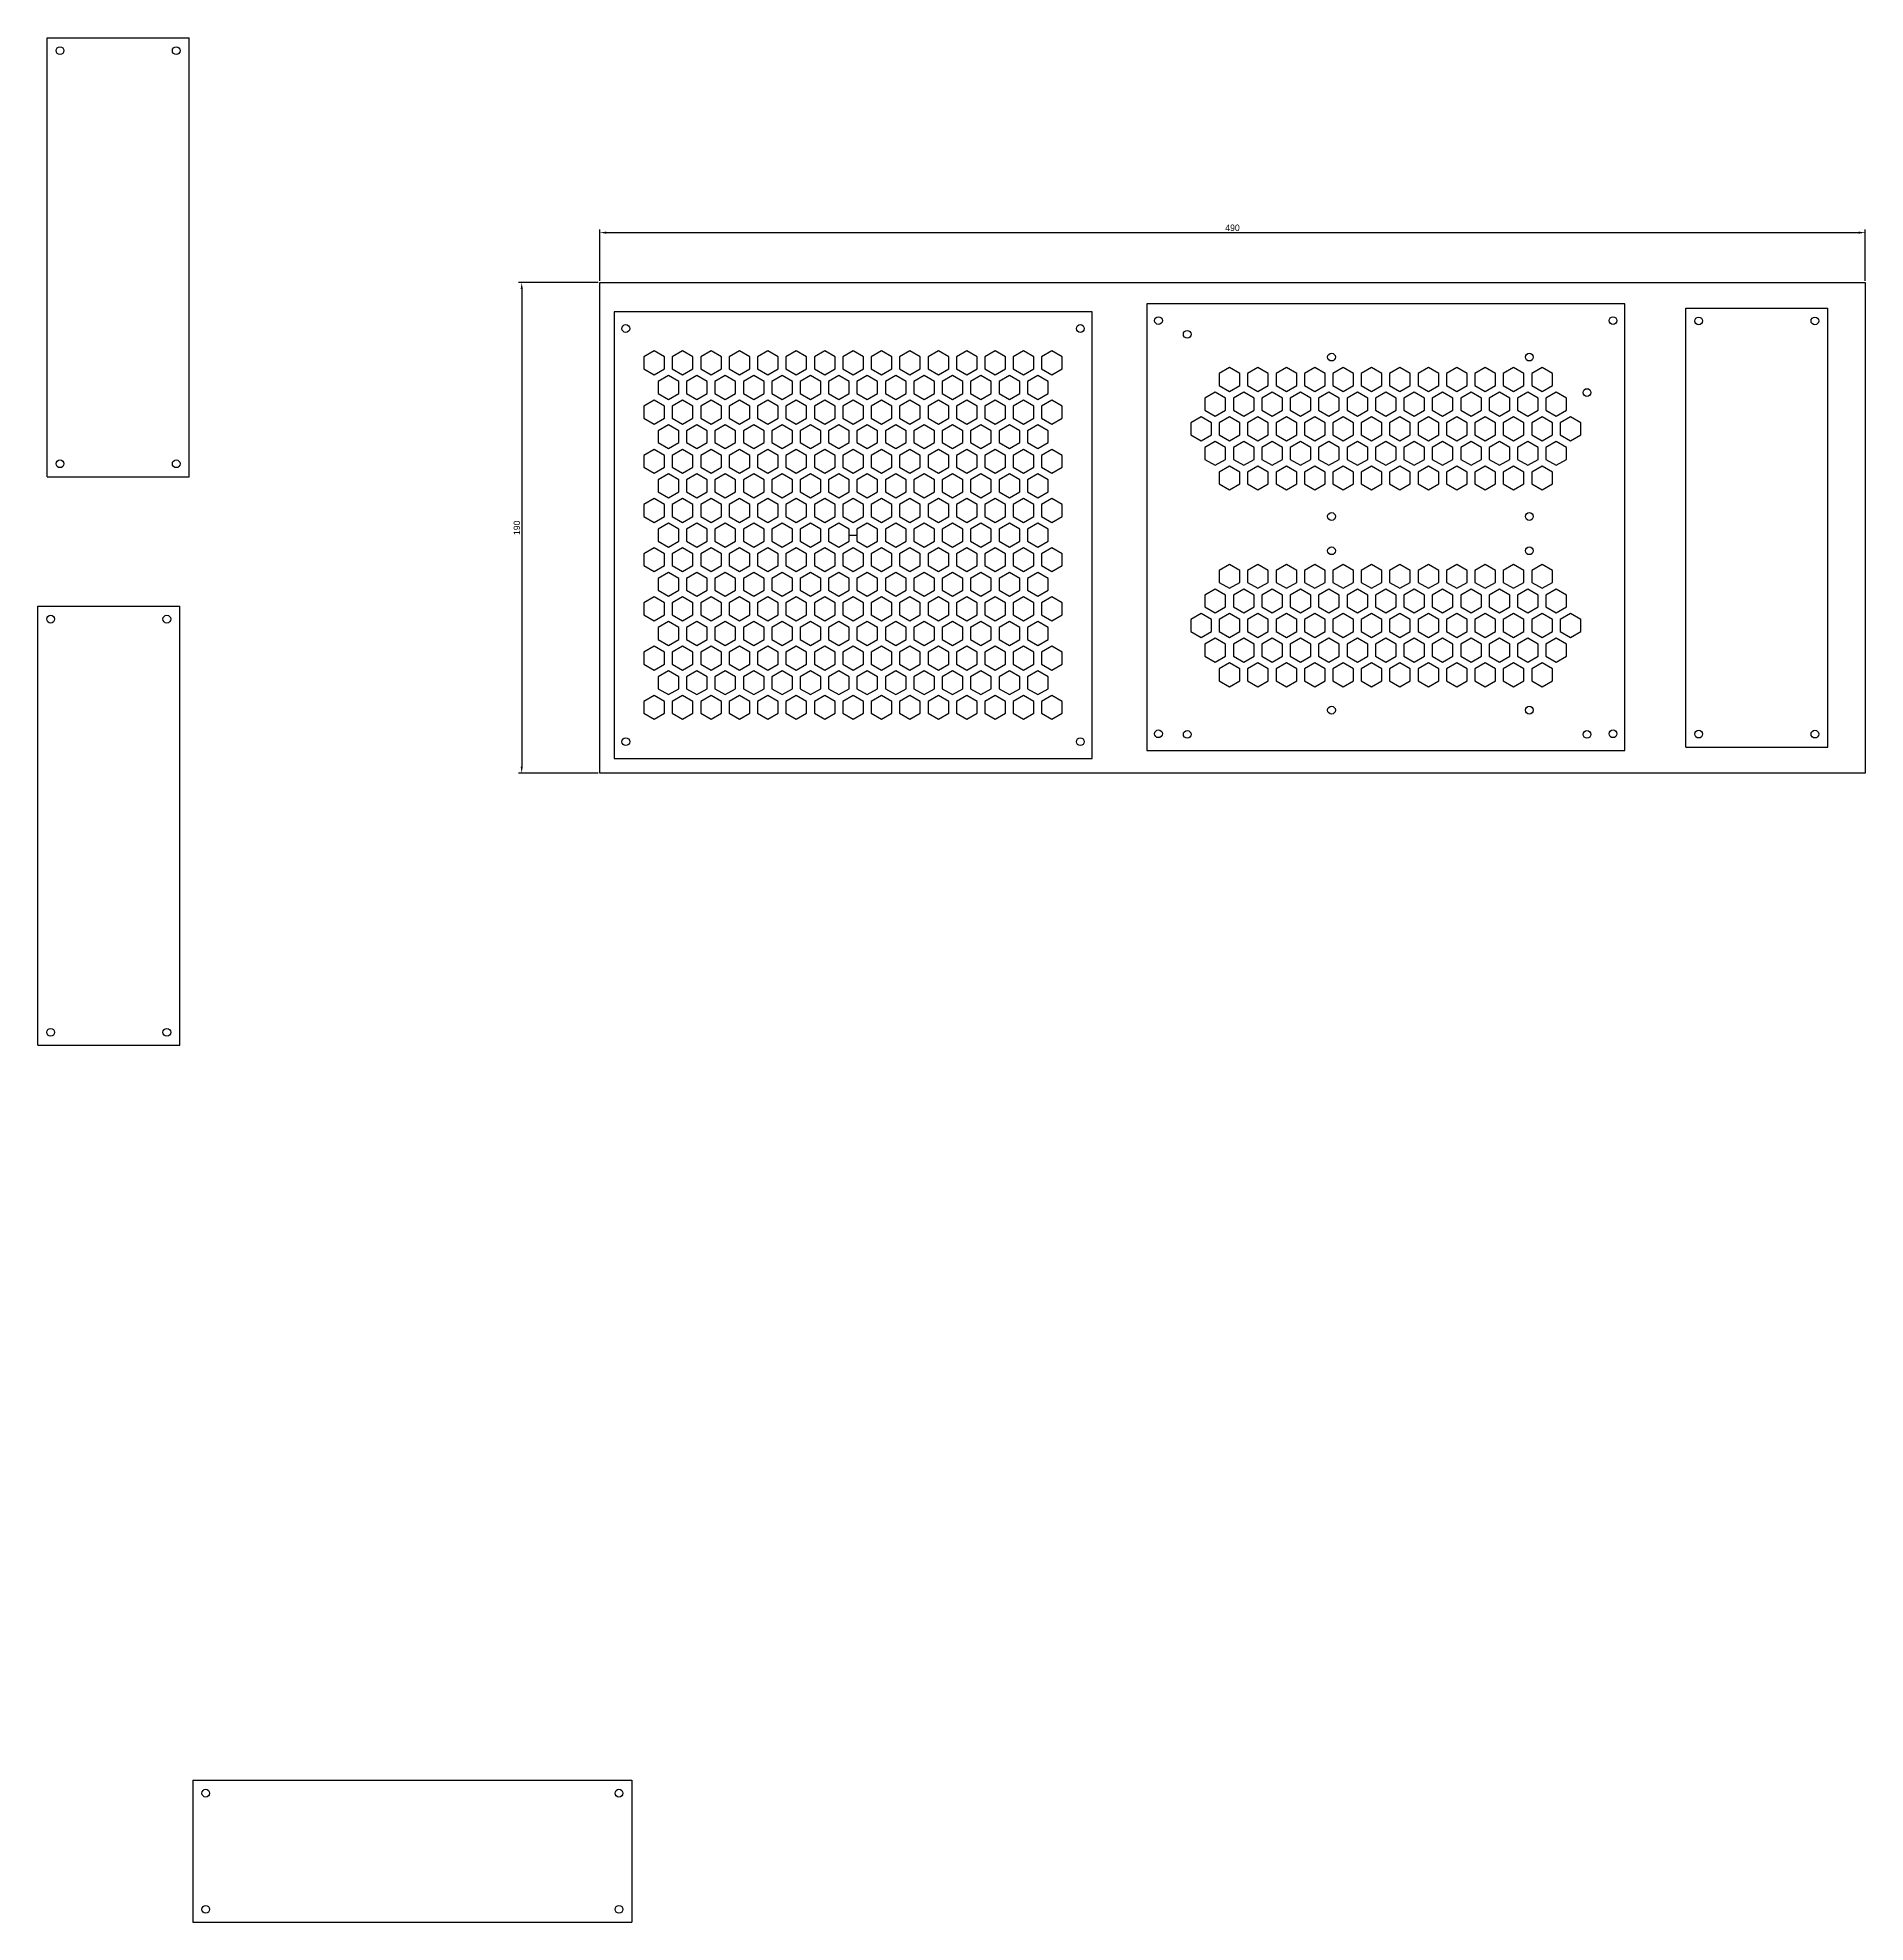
# Model space of a CAD drawing. Header units: millimetres. Extents: x 34 to 5984, y -3597 to 314.
# Drawn here: x 4561 to 5269, y -812 to -82 of the extents above; entities that cross this region are included whole.
import ezdxf

# ---------------------------------------------------------------- set-up
doc = ezdxf.new("R2010")
doc.units = ezdxf.units.MM
doc.dimstyles.new('ISO-25', dxfattribs={"dimtxt": 2.5, "dimasz": 2.5, "dimexe": 1.25, "dimexo": 0.625, "dimtad": 1, "dimdsep": 46, "dimtxsty": 'Standard', "dimcen": 2.5, "dimadec": 0, "dimazin": 0, "dimtfac": 1, "dimtmove": 0, "dimatfit": 3, "dimfxl": 1, "dimarcsym": 0})

msp = doc.modelspace()

# ---------------------------------------------------------------- blocks, each defined once
blk = doc.blocks.new('*D177')
at = {"color": 0, "lineweight": -2, "transparency": 16777216}
for p, q in [((4778.66, -176.62), (4778.66, -156.68)), ((4781.16, -157.93), (5266.16, -157.93)), ((5268.66, -176.62), (5268.66, -156.68))]:
    blk.add_line(p, q, dxfattribs=at)
at = {"color": 0, "transparency": 16777216}
for points in [[(4781.16, -157.51), (4781.16, -158.34), (4778.66, -157.93)], [(5266.16, -157.51), (5266.16, -158.34), (5268.66, -157.93)]]:
    blk.add_solid(points, dxfattribs=at)
at = {"layer": 'Defpoints', "color": 0, "transparency": 16777216}
for p in [(5268.66, -157.93), (4778.66, -177.24), (5268.66, -177.24)]:
    blk.add_point(p, dxfattribs=at)
at = {"color": 0, "transparency": 16777216, "insert": (5023.66, -156.05), "char_height": 2.5, "attachment_point": 5}
blk.add_mtext('490', dxfattribs=at)
blk = doc.blocks.new('*D178')
at = {"color": 0, "lineweight": -2, "transparency": 16777216}
for p, q in [((4778.04, -177.24), (4747.21, -177.24)), ((4748.46, -179.74), (4748.46, -364.74)), ((4778.04, -367.24), (4747.21, -367.24))]:
    blk.add_line(p, q, dxfattribs=at)
at = {"color": 0, "transparency": 16777216}
for points in [[(4748.05, -179.74), (4748.88, -179.74), (4748.46, -177.24)], [(4748.05, -364.74), (4748.88, -364.74), (4748.46, -367.24)]]:
    blk.add_solid(points, dxfattribs=at)
at = {"layer": 'Defpoints', "color": 0, "transparency": 16777216}
for p in [(4778.66, -177.24), (4748.46, -367.24), (4778.66, -367.24)]:
    blk.add_point(p, dxfattribs=at)
at = {"color": 0, "transparency": 16777216, "insert": (4746.59, -272.24), "char_height": 2.5, "attachment_point": 5, "rotation": 90}
blk.add_mtext('190', dxfattribs=at)

# ---------------------------------------------------------------- dimensions: what is measured, and where the dimension line sits
at = {"color": 4}
dim = msp.add_linear_dim(base=(5268.664, -157.926), p1=(4778.664, -177.242), p2=(5268.664, -177.242), dimstyle='ISO-25', dxfattribs=at)
dim.commit()
dim.dimension.update_dxf_attribs({"geometry": '*D177', "text_midpoint": (5023.664, -156.051)})
dim = msp.add_linear_dim(base=(4748.462, -367.242), p1=(4778.664, -177.242), p2=(4778.664, -367.242), angle=90, dimstyle='ISO-25', dxfattribs=at)
dim.commit()
dim.dimension.update_dxf_attribs({"geometry": '*D178', "text_midpoint": (4746.587, -272.242)})

# ---------------------------------------------------------------- linework, layer by layer
for p, q in [((4564.69, -252.433), (4564.69, -82.433)), ((4564.69, -82.433), (4619.69, -82.433)), ((4619.69, -252.433), (4619.69, -82.433)), ((4969.268, -188.553), (4784.268, -188.553)), ((4784.268, -188.553), (4784.268, -361.553)), ((4969.268, -361.553), (4969.268, -188.553)), ((5175.504, -185.485), (4990.504, -185.485)), ((4990.504, -185.485), (4990.504, -358.485)), ((5175.504, -358.485), (5175.504, -185.485)), ((5199.149, -357.114), (5199.149, -187.114)), ((5199.149, -187.114), (5254.149, -187.114)), ((5254.149, -357.114), (5254.149, -187.114)), ((4564.69, -252.433), (4619.69, -252.433)), ((4561.06, -472.595), (4561.06, -302.595)), ((4561.06, -302.595), (4616.06, -302.595)), ((4616.06, -472.595), (4616.06, -302.595)), ((5199.149, -357.114), (5254.149, -357.114)), ((4784.268, -361.553), (4969.268, -361.553)), ((4990.504, -358.485), (5175.504, -358.485)), ((4561.06, -472.595), (4616.06, -472.595)), ((4621.124, -757.239), (4791.124, -757.239)), ((4621.124, -757.239), (4621.124, -812.239)), ((4791.124, -757.239), (4791.124, -812.239)), ((4621.124, -812.239), (4791.124, -812.239))]:
    msp.add_line(p, q)
at = {"color": 4}
for p, q in [((4778.664, -177.242), (5268.664, -177.242)), ((4778.664, -367.242), (4778.664, -177.242)), ((5268.664, -177.242), (5268.664, -367.242)), ((5268.664, -367.242), (4778.664, -367.242))]:
    msp.add_line(p, q, dxfattribs=at)
at = {"color": 1}
msp.add_line((4875.268, -275.053), (4878.268, -275.053), dxfattribs=at)
for points in [[(4803.768, -206.059), (4799.768, -203.75), (4795.768, -206.059), (4795.768, -210.678), (4799.768, -212.987), (4803.768, -210.678)], [(4814.768, -206.059), (4810.768, -203.75), (4806.768, -206.059), (4806.768, -210.678), (4810.768, -212.987), (4814.768, -210.678)], [(4825.768, -206.059), (4821.768, -203.75), (4817.768, -206.059), (4817.768, -210.678), (4821.768, -212.987), (4825.768, -210.678)], [(4836.768, -206.059), (4832.768, -203.75), (4828.768, -206.059), (4828.768, -210.678), (4832.768, -212.987), (4836.768, -210.678)], [(4847.768, -206.059), (4843.768, -203.75), (4839.768, -206.059), (4839.768, -210.678), (4843.768, -212.987), (4847.768, -210.678)], [(4858.768, -206.059), (4854.768, -203.75), (4850.768, -206.059), (4850.768, -210.678), (4854.768, -212.987), (4858.768, -210.678)], [(4869.768, -206.059), (4865.768, -203.75), (4861.768, -206.059), (4861.768, -210.678), (4865.768, -212.987), (4869.768, -210.678)], [(4880.768, -206.059), (4876.768, -203.75), (4872.768, -206.059), (4872.768, -210.678), (4876.768, -212.987), (4880.768, -210.678)], [(4891.768, -206.059), (4887.768, -203.75), (4883.768, -206.059), (4883.768, -210.678), (4887.768, -212.987), (4891.768, -210.678)], [(4902.768, -206.059), (4898.768, -203.75), (4894.768, -206.059), (4894.768, -210.678), (4898.768, -212.987), (4902.768, -210.678)], [(4913.768, -206.059), (4909.768, -203.75), (4905.768, -206.059), (4905.768, -210.678), (4909.768, -212.987), (4913.768, -210.678)], [(4924.768, -206.059), (4920.768, -203.75), (4916.768, -206.059), (4916.768, -210.678), (4920.768, -212.987), (4924.768, -210.678)], [(4935.768, -206.059), (4931.768, -203.75), (4927.768, -206.059), (4927.768, -210.678), (4931.768, -212.987), (4935.768, -210.678)], [(4946.768, -206.059), (4942.768, -203.75), (4938.768, -206.059), (4938.768, -210.678), (4942.768, -212.987), (4946.768, -210.678)], [(4957.768, -206.059), (4953.768, -203.75), (4949.768, -206.059), (4949.768, -210.678), (4953.768, -212.987), (4957.768, -210.678)], [(5026.504, -212.518), (5022.504, -210.208), (5018.504, -212.518), (5018.504, -217.136), (5022.504, -219.446), (5026.504, -217.136)], [(5037.504, -212.518), (5033.504, -210.208), (5029.504, -212.518), (5029.504, -217.136), (5033.504, -219.446), (5037.504, -217.136)], [(5048.504, -212.518), (5044.504, -210.208), (5040.504, -212.518), (5040.504, -217.136), (5044.504, -219.446), (5048.504, -217.136)], [(5059.504, -212.518), (5055.504, -210.208), (5051.504, -212.518), (5051.504, -217.136), (5055.504, -219.446), (5059.504, -217.136)], [(5070.504, -212.518), (5066.504, -210.208), (5062.504, -212.518), (5062.504, -217.136), (5066.504, -219.446), (5070.504, -217.136)], [(5081.504, -212.518), (5077.504, -210.208), (5073.504, -212.518), (5073.504, -217.136), (5077.504, -219.446), (5081.504, -217.136)], [(5092.504, -212.518), (5088.504, -210.208), (5084.504, -212.518), (5084.504, -217.136), (5088.504, -219.446), (5092.504, -217.136)], [(5103.504, -212.518), (5099.504, -210.208), (5095.504, -212.518), (5095.504, -217.136), (5099.504, -219.446), (5103.504, -217.136)], [(5114.504, -212.518), (5110.504, -210.208), (5106.504, -212.518), (5106.504, -217.136), (5110.504, -219.446), (5114.504, -217.136)], [(5125.504, -212.518), (5121.504, -210.208), (5117.504, -212.518), (5117.504, -217.136), (5121.504, -219.446), (5125.504, -217.136)], [(5136.504, -212.518), (5132.504, -210.208), (5128.504, -212.518), (5128.504, -217.136), (5132.504, -219.446), (5136.504, -217.136)], [(5147.504, -212.518), (5143.504, -210.208), (5139.504, -212.518), (5139.504, -217.136), (5143.504, -219.446), (5147.504, -217.136)], [(4809.268, -215.585), (4805.268, -213.276), (4801.268, -215.585), (4801.268, -220.204), (4805.268, -222.514), (4809.268, -220.204)], [(4820.268, -215.585), (4816.268, -213.276), (4812.268, -215.585), (4812.268, -220.204), (4816.268, -222.514), (4820.268, -220.204)], [(4831.268, -215.585), (4827.268, -213.276), (4823.268, -215.585), (4823.268, -220.204), (4827.268, -222.514), (4831.268, -220.204)], [(4842.268, -215.585), (4838.268, -213.276), (4834.268, -215.585), (4834.268, -220.204), (4838.268, -222.514), (4842.268, -220.204)], [(4853.268, -215.585), (4849.268, -213.276), (4845.268, -215.585), (4845.268, -220.204), (4849.268, -222.514), (4853.268, -220.204)], [(4864.268, -215.585), (4860.268, -213.276), (4856.268, -215.585), (4856.268, -220.204), (4860.268, -222.514), (4864.268, -220.204)], [(4875.268, -215.585), (4871.268, -213.276), (4867.268, -215.585), (4867.268, -220.204), (4871.268, -222.514), (4875.268, -220.204)], [(4886.268, -215.585), (4882.268, -213.276), (4878.268, -215.585), (4878.268, -220.204), (4882.268, -222.514), (4886.268, -220.204)], [(4897.268, -215.585), (4893.268, -213.276), (4889.268, -215.585), (4889.268, -220.204), (4893.268, -222.514), (4897.268, -220.204)], [(4908.268, -215.585), (4904.268, -213.276), (4900.268, -215.585), (4900.268, -220.204), (4904.268, -222.514), (4908.268, -220.204)], [(4919.268, -215.585), (4915.268, -213.276), (4911.268, -215.585), (4911.268, -220.204), (4915.268, -222.514), (4919.268, -220.204)], [(4930.268, -215.585), (4926.268, -213.276), (4922.268, -215.585), (4922.268, -220.204), (4926.268, -222.514), (4930.268, -220.204)], [(4941.268, -215.585), (4937.268, -213.276), (4933.268, -215.585), (4933.268, -220.204), (4937.268, -222.514), (4941.268, -220.204)], [(4952.268, -215.585), (4948.268, -213.276), (4944.268, -215.585), (4944.268, -220.204), (4948.268, -222.514), (4952.268, -220.204)], [(4803.768, -225.112), (4799.768, -222.802), (4795.768, -225.112), (4795.768, -229.731), (4799.768, -232.04), (4803.768, -229.731)], [(4814.768, -225.112), (4810.768, -222.802), (4806.768, -225.112), (4806.768, -229.731), (4810.768, -232.04), (4814.768, -229.731)], [(4825.768, -225.112), (4821.768, -222.802), (4817.768, -225.112), (4817.768, -229.731), (4821.768, -232.04), (4825.768, -229.731)], [(4836.768, -225.112), (4832.768, -222.802), (4828.768, -225.112), (4828.768, -229.731), (4832.768, -232.04), (4836.768, -229.731)], [(4847.768, -225.112), (4843.768, -222.802), (4839.768, -225.112), (4839.768, -229.731), (4843.768, -232.04), (4847.768, -229.731)], [(4858.768, -225.112), (4854.768, -222.802), (4850.768, -225.112), (4850.768, -229.731), (4854.768, -232.04), (4858.768, -229.731)], [(4869.768, -225.112), (4865.768, -222.802), (4861.768, -225.112), (4861.768, -229.731), (4865.768, -232.04), (4869.768, -229.731)], [(4880.768, -225.112), (4876.768, -222.802), (4872.768, -225.112), (4872.768, -229.731), (4876.768, -232.04), (4880.768, -229.731)], [(4891.768, -225.112), (4887.768, -222.802), (4883.768, -225.112), (4883.768, -229.731), (4887.768, -232.04), (4891.768, -229.731)], [(4902.768, -225.112), (4898.768, -222.802), (4894.768, -225.112), (4894.768, -229.731), (4898.768, -232.04), (4902.768, -229.731)], [(4913.768, -225.112), (4909.768, -222.802), (4905.768, -225.112), (4905.768, -229.731), (4909.768, -232.04), (4913.768, -229.731)], [(4924.768, -225.112), (4920.768, -222.802), (4916.768, -225.112), (4916.768, -229.731), (4920.768, -232.04), (4924.768, -229.731)], [(4935.768, -225.112), (4931.768, -222.802), (4927.768, -225.112), (4927.768, -229.731), (4931.768, -232.04), (4935.768, -229.731)], [(4946.768, -225.112), (4942.768, -222.802), (4938.768, -225.112), (4938.768, -229.731), (4942.768, -232.04), (4946.768, -229.731)], [(4957.768, -225.112), (4953.768, -222.802), (4949.768, -225.112), (4949.768, -229.731), (4953.768, -232.04), (4957.768, -229.731)], [(5021.004, -222.044), (5017.004, -219.734), (5013.004, -222.044), (5013.004, -226.663), (5017.004, -228.972), (5021.004, -226.663)], [(5032.004, -222.044), (5028.004, -219.734), (5024.004, -222.044), (5024.004, -226.663), (5028.004, -228.972), (5032.004, -226.663)], [(5043.004, -222.044), (5039.004, -219.734), (5035.004, -222.044), (5035.004, -226.663), (5039.004, -228.972), (5043.004, -226.663)], [(5054.004, -222.044), (5050.004, -219.734), (5046.004, -222.044), (5046.004, -226.663), (5050.004, -228.972), (5054.004, -226.663)], [(5065.004, -222.044), (5061.004, -219.734), (5057.004, -222.044), (5057.004, -226.663), (5061.004, -228.972), (5065.004, -226.663)], [(5076.004, -222.044), (5072.004, -219.734), (5068.004, -222.044), (5068.004, -226.663), (5072.004, -228.972), (5076.004, -226.663)], [(5087.004, -222.044), (5083.004, -219.734), (5079.004, -222.044), (5079.004, -226.663), (5083.004, -228.972), (5087.004, -226.663)], [(5098.004, -222.044), (5094.004, -219.734), (5090.004, -222.044), (5090.004, -226.663), (5094.004, -228.972), (5098.004, -226.663)], [(5109.004, -222.044), (5105.004, -219.734), (5101.004, -222.044), (5101.004, -226.663), (5105.004, -228.972), (5109.004, -226.663)], [(5120.004, -222.044), (5116.004, -219.734), (5112.004, -222.044), (5112.004, -226.663), (5116.004, -228.972), (5120.004, -226.663)], [(5131.004, -222.044), (5127.004, -219.734), (5123.004, -222.044), (5123.004, -226.663), (5127.004, -228.972), (5131.004, -226.663)], [(5142.004, -222.044), (5138.004, -219.734), (5134.004, -222.044), (5134.004, -226.663), (5138.004, -228.972), (5142.004, -226.663)], [(5153.004, -222.044), (5149.004, -219.734), (5145.004, -222.044), (5145.004, -226.663), (5149.004, -228.972), (5153.004, -226.663)], [(4809.268, -234.638), (4805.268, -232.329), (4801.268, -234.638), (4801.268, -239.257), (4805.268, -241.566), (4809.268, -239.257)], [(4820.268, -234.638), (4816.268, -232.329), (4812.268, -234.638), (4812.268, -239.257), (4816.268, -241.566), (4820.268, -239.257)], [(4831.268, -234.638), (4827.268, -232.329), (4823.268, -234.638), (4823.268, -239.257), (4827.268, -241.566), (4831.268, -239.257)], [(4842.268, -234.638), (4838.268, -232.329), (4834.268, -234.638), (4834.268, -239.257), (4838.268, -241.566), (4842.268, -239.257)], [(4853.268, -234.638), (4849.268, -232.329), (4845.268, -234.638), (4845.268, -239.257), (4849.268, -241.566), (4853.268, -239.257)], [(4864.268, -234.638), (4860.268, -232.329), (4856.268, -234.638), (4856.268, -239.257), (4860.268, -241.566), (4864.268, -239.257)], [(4875.268, -234.638), (4871.268, -232.329), (4867.268, -234.638), (4867.268, -239.257), (4871.268, -241.566), (4875.268, -239.257)], [(4886.268, -234.638), (4882.268, -232.329), (4878.268, -234.638), (4878.268, -239.257), (4882.268, -241.566), (4886.268, -239.257)], [(4897.268, -234.638), (4893.268, -232.329), (4889.268, -234.638), (4889.268, -239.257), (4893.268, -241.566), (4897.268, -239.257)], [(4908.268, -234.638), (4904.268, -232.329), (4900.268, -234.638), (4900.268, -239.257), (4904.268, -241.566), (4908.268, -239.257)], [(4919.268, -234.638), (4915.268, -232.329), (4911.268, -234.638), (4911.268, -239.257), (4915.268, -241.566), (4919.268, -239.257)], [(4930.268, -234.638), (4926.268, -232.329), (4922.268, -234.638), (4922.268, -239.257), (4926.268, -241.566), (4930.268, -239.257)], [(4941.268, -234.638), (4937.268, -232.329), (4933.268, -234.638), (4933.268, -239.257), (4937.268, -241.566), (4941.268, -239.257)], [(4952.268, -234.638), (4948.268, -232.329), (4944.268, -234.638), (4944.268, -239.257), (4948.268, -241.566), (4952.268, -239.257)], [(5015.504, -231.57), (5011.504, -229.261), (5007.504, -231.57), (5007.504, -236.189), (5011.504, -238.498), (5015.504, -236.189)], [(5026.504, -231.57), (5022.504, -229.261), (5018.504, -231.57), (5018.504, -236.189), (5022.504, -238.498), (5026.504, -236.189)], [(5037.504, -231.57), (5033.504, -229.261), (5029.504, -231.57), (5029.504, -236.189), (5033.504, -238.498), (5037.504, -236.189)], [(5048.504, -231.57), (5044.504, -229.261), (5040.504, -231.57), (5040.504, -236.189), (5044.504, -238.498), (5048.504, -236.189)], [(5059.504, -231.57), (5055.504, -229.261), (5051.504, -231.57), (5051.504, -236.189), (5055.504, -238.498), (5059.504, -236.189)], [(5070.504, -231.57), (5066.504, -229.261), (5062.504, -231.57), (5062.504, -236.189), (5066.504, -238.498), (5070.504, -236.189)], [(5081.504, -231.57), (5077.504, -229.261), (5073.504, -231.57), (5073.504, -236.189), (5077.504, -238.498), (5081.504, -236.189)], [(5092.504, -231.57), (5088.504, -229.261), (5084.504, -231.57), (5084.504, -236.189), (5088.504, -238.498), (5092.504, -236.189)], [(5103.504, -231.57), (5099.504, -229.261), (5095.504, -231.57), (5095.504, -236.189), (5099.504, -238.498), (5103.504, -236.189)], [(5114.504, -231.57), (5110.504, -229.261), (5106.504, -231.57), (5106.504, -236.189), (5110.504, -238.498), (5114.504, -236.189)], [(5125.504, -231.57), (5121.504, -229.261), (5117.504, -231.57), (5117.504, -236.189), (5121.504, -238.498), (5125.504, -236.189)], [(5136.504, -231.57), (5132.504, -229.261), (5128.504, -231.57), (5128.504, -236.189), (5132.504, -238.498), (5136.504, -236.189)], [(5147.504, -231.57), (5143.504, -229.261), (5139.504, -231.57), (5139.504, -236.189), (5143.504, -238.498), (5147.504, -236.189)], [(5158.504, -231.57), (5154.504, -229.261), (5150.504, -231.57), (5150.504, -236.189), (5154.504, -238.498), (5158.504, -236.189)], [(5021.004, -241.096), (5017.004, -238.787), (5013.004, -241.096), (5013.004, -245.715), (5017.004, -248.025), (5021.004, -245.715)], [(5032.004, -241.096), (5028.004, -238.787), (5024.004, -241.096), (5024.004, -245.715), (5028.004, -248.025), (5032.004, -245.715)], [(5043.004, -241.096), (5039.004, -238.787), (5035.004, -241.096), (5035.004, -245.715), (5039.004, -248.025), (5043.004, -245.715)], [(5054.004, -241.096), (5050.004, -238.787), (5046.004, -241.096), (5046.004, -245.715), (5050.004, -248.025), (5054.004, -245.715)], [(5065.004, -241.096), (5061.004, -238.787), (5057.004, -241.096), (5057.004, -245.715), (5061.004, -248.025), (5065.004, -245.715)], [(5076.004, -241.096), (5072.004, -238.787), (5068.004, -241.096), (5068.004, -245.715), (5072.004, -248.025), (5076.004, -245.715)], [(5087.004, -241.096), (5083.004, -238.787), (5079.004, -241.096), (5079.004, -245.715), (5083.004, -248.025), (5087.004, -245.715)], [(5098.004, -241.096), (5094.004, -238.787), (5090.004, -241.096), (5090.004, -245.715), (5094.004, -248.025), (5098.004, -245.715)], [(5109.004, -241.096), (5105.004, -238.787), (5101.004, -241.096), (5101.004, -245.715), (5105.004, -248.025), (5109.004, -245.715)], [(5120.004, -241.096), (5116.004, -238.787), (5112.004, -241.096), (5112.004, -245.715), (5116.004, -248.025), (5120.004, -245.715)], [(5131.004, -241.096), (5127.004, -238.787), (5123.004, -241.096), (5123.004, -245.715), (5127.004, -248.025), (5131.004, -245.715)], [(5142.004, -241.096), (5138.004, -238.787), (5134.004, -241.096), (5134.004, -245.715), (5138.004, -248.025), (5142.004, -245.715)], [(5153.004, -241.096), (5149.004, -238.787), (5145.004, -241.096), (5145.004, -245.715), (5149.004, -248.025), (5153.004, -245.715)], [(4803.768, -244.164), (4799.768, -241.855), (4795.768, -244.164), (4795.768, -248.783), (4799.768, -251.092), (4803.768, -248.783)], [(4814.768, -244.164), (4810.768, -241.855), (4806.768, -244.164), (4806.768, -248.783), (4810.768, -251.092), (4814.768, -248.783)], [(4825.768, -244.164), (4821.768, -241.855), (4817.768, -244.164), (4817.768, -248.783), (4821.768, -251.092), (4825.768, -248.783)], [(4836.768, -244.164), (4832.768, -241.855), (4828.768, -244.164), (4828.768, -248.783), (4832.768, -251.092), (4836.768, -248.783)], [(4847.768, -244.164), (4843.768, -241.855), (4839.768, -244.164), (4839.768, -248.783), (4843.768, -251.092), (4847.768, -248.783)], [(4858.768, -244.164), (4854.768, -241.855), (4850.768, -244.164), (4850.768, -248.783), (4854.768, -251.092), (4858.768, -248.783)], [(4869.768, -244.164), (4865.768, -241.855), (4861.768, -244.164), (4861.768, -248.783), (4865.768, -251.092), (4869.768, -248.783)], [(4880.768, -244.164), (4876.768, -241.855), (4872.768, -244.164), (4872.768, -248.783), (4876.768, -251.092), (4880.768, -248.783)], [(4891.768, -244.164), (4887.768, -241.855), (4883.768, -244.164), (4883.768, -248.783), (4887.768, -251.092), (4891.768, -248.783)], [(4902.768, -244.164), (4898.768, -241.855), (4894.768, -244.164), (4894.768, -248.783), (4898.768, -251.092), (4902.768, -248.783)], [(4913.768, -244.164), (4909.768, -241.855), (4905.768, -244.164), (4905.768, -248.783), (4909.768, -251.092), (4913.768, -248.783)], [(4924.768, -244.164), (4920.768, -241.855), (4916.768, -244.164), (4916.768, -248.783), (4920.768, -251.092), (4924.768, -248.783)], [(4935.768, -244.164), (4931.768, -241.855), (4927.768, -244.164), (4927.768, -248.783), (4931.768, -251.092), (4935.768, -248.783)], [(4946.768, -244.164), (4942.768, -241.855), (4938.768, -244.164), (4938.768, -248.783), (4942.768, -251.092), (4946.768, -248.783)], [(4957.768, -244.164), (4953.768, -241.855), (4949.768, -244.164), (4949.768, -248.783), (4953.768, -251.092), (4957.768, -248.783)], [(4809.268, -253.691), (4805.268, -251.381), (4801.268, -253.691), (4801.268, -258.309), (4805.268, -260.619), (4809.268, -258.309)], [(4820.268, -253.691), (4816.268, -251.381), (4812.268, -253.691), (4812.268, -258.309), (4816.268, -260.619), (4820.268, -258.309)], [(4831.268, -253.691), (4827.268, -251.381), (4823.268, -253.691), (4823.268, -258.309), (4827.268, -260.619), (4831.268, -258.309)], [(4842.268, -253.691), (4838.268, -251.381), (4834.268, -253.691), (4834.268, -258.309), (4838.268, -260.619), (4842.268, -258.309)], [(4853.268, -253.691), (4849.268, -251.381), (4845.268, -253.691), (4845.268, -258.309), (4849.268, -260.619), (4853.268, -258.309)], [(4864.268, -253.691), (4860.268, -251.381), (4856.268, -253.691), (4856.268, -258.309), (4860.268, -260.619), (4864.268, -258.309)], [(4875.268, -253.691), (4871.268, -251.381), (4867.268, -253.691), (4867.268, -258.309), (4871.268, -260.619), (4875.268, -258.309)], [(4886.268, -253.691), (4882.268, -251.381), (4878.268, -253.691), (4878.268, -258.309), (4882.268, -260.619), (4886.268, -258.309)], [(4897.268, -253.691), (4893.268, -251.381), (4889.268, -253.691), (4889.268, -258.309), (4893.268, -260.619), (4897.268, -258.309)], [(4908.268, -253.691), (4904.268, -251.381), (4900.268, -253.691), (4900.268, -258.309), (4904.268, -260.619), (4908.268, -258.309)], [(4919.268, -253.691), (4915.268, -251.381), (4911.268, -253.691), (4911.268, -258.309), (4915.268, -260.619), (4919.268, -258.309)], [(4930.268, -253.691), (4926.268, -251.381), (4922.268, -253.691), (4922.268, -258.309), (4926.268, -260.619), (4930.268, -258.309)], [(4941.268, -253.691), (4937.268, -251.381), (4933.268, -253.691), (4933.268, -258.309), (4937.268, -260.619), (4941.268, -258.309)], [(4952.268, -253.691), (4948.268, -251.381), (4944.268, -253.691), (4944.268, -258.309), (4948.268, -260.619), (4952.268, -258.309)], [(5026.504, -250.623), (5022.504, -248.313), (5018.504, -250.623), (5018.504, -255.241), (5022.504, -257.551), (5026.504, -255.241)], [(5037.504, -250.623), (5033.504, -248.313), (5029.504, -250.623), (5029.504, -255.241), (5033.504, -257.551), (5037.504, -255.241)], [(5048.504, -250.623), (5044.504, -248.313), (5040.504, -250.623), (5040.504, -255.241), (5044.504, -257.551), (5048.504, -255.241)], [(5059.504, -250.623), (5055.504, -248.313), (5051.504, -250.623), (5051.504, -255.241), (5055.504, -257.551), (5059.504, -255.241)], [(5070.504, -250.623), (5066.504, -248.313), (5062.504, -250.623), (5062.504, -255.241), (5066.504, -257.551), (5070.504, -255.241)], [(5081.504, -250.623), (5077.504, -248.313), (5073.504, -250.623), (5073.504, -255.241), (5077.504, -257.551), (5081.504, -255.241)], [(5092.504, -250.623), (5088.504, -248.313), (5084.504, -250.623), (5084.504, -255.241), (5088.504, -257.551), (5092.504, -255.241)], [(5103.504, -250.623), (5099.504, -248.313), (5095.504, -250.623), (5095.504, -255.241), (5099.504, -257.551), (5103.504, -255.241)], [(5114.504, -250.623), (5110.504, -248.313), (5106.504, -250.623), (5106.504, -255.241), (5110.504, -257.551), (5114.504, -255.241)], [(5125.504, -250.623), (5121.504, -248.313), (5117.504, -250.623), (5117.504, -255.241), (5121.504, -257.551), (5125.504, -255.241)], [(5136.504, -250.623), (5132.504, -248.313), (5128.504, -250.623), (5128.504, -255.241), (5132.504, -257.551), (5136.504, -255.241)], [(5147.504, -250.623), (5143.504, -248.313), (5139.504, -250.623), (5139.504, -255.241), (5143.504, -257.551), (5147.504, -255.241)], [(4803.768, -263.217), (4799.768, -260.907), (4795.768, -263.217), (4795.768, -267.836), (4799.768, -270.145), (4803.768, -267.836)], [(4814.768, -263.217), (4810.768, -260.907), (4806.768, -263.217), (4806.768, -267.836), (4810.768, -270.145), (4814.768, -267.836)], [(4825.768, -263.217), (4821.768, -260.907), (4817.768, -263.217), (4817.768, -267.836), (4821.768, -270.145), (4825.768, -267.836)], [(4836.768, -263.217), (4832.768, -260.907), (4828.768, -263.217), (4828.768, -267.836), (4832.768, -270.145), (4836.768, -267.836)], [(4847.768, -263.217), (4843.768, -260.907), (4839.768, -263.217), (4839.768, -267.836), (4843.768, -270.145), (4847.768, -267.836)], [(4858.768, -263.217), (4854.768, -260.907), (4850.768, -263.217), (4850.768, -267.836), (4854.768, -270.145), (4858.768, -267.836)], [(4869.768, -263.217), (4865.768, -260.907), (4861.768, -263.217), (4861.768, -267.836), (4865.768, -270.145), (4869.768, -267.836)], [(4880.768, -263.217), (4876.768, -260.907), (4872.768, -263.217), (4872.768, -267.836), (4876.768, -270.145), (4880.768, -267.836)], [(4891.768, -263.217), (4887.768, -260.907), (4883.768, -263.217), (4883.768, -267.836), (4887.768, -270.145), (4891.768, -267.836)], [(4902.768, -263.217), (4898.768, -260.907), (4894.768, -263.217), (4894.768, -267.836), (4898.768, -270.145), (4902.768, -267.836)], [(4913.768, -263.217), (4909.768, -260.907), (4905.768, -263.217), (4905.768, -267.836), (4909.768, -270.145), (4913.768, -267.836)], [(4924.768, -263.217), (4920.768, -260.907), (4916.768, -263.217), (4916.768, -267.836), (4920.768, -270.145), (4924.768, -267.836)], [(4935.768, -263.217), (4931.768, -260.907), (4927.768, -263.217), (4927.768, -267.836), (4931.768, -270.145), (4935.768, -267.836)], [(4946.768, -263.217), (4942.768, -260.907), (4938.768, -263.217), (4938.768, -267.836), (4942.768, -270.145), (4946.768, -267.836)], [(4957.768, -263.217), (4953.768, -260.907), (4949.768, -263.217), (4949.768, -267.836), (4953.768, -270.145), (4957.768, -267.836)], [(4809.268, -272.743), (4805.268, -270.434), (4801.268, -272.743), (4801.268, -277.362), (4805.268, -279.671), (4809.268, -277.362)], [(4820.268, -272.743), (4816.268, -270.434), (4812.268, -272.743), (4812.268, -277.362), (4816.268, -279.671), (4820.268, -277.362)], [(4831.268, -272.743), (4827.268, -270.434), (4823.268, -272.743), (4823.268, -277.362), (4827.268, -279.671), (4831.268, -277.362)], [(4842.268, -272.743), (4838.268, -270.434), (4834.268, -272.743), (4834.268, -277.362), (4838.268, -279.671), (4842.268, -277.362)], [(4853.268, -272.743), (4849.268, -270.434), (4845.268, -272.743), (4845.268, -277.362), (4849.268, -279.671), (4853.268, -277.362)], [(4864.268, -272.743), (4860.268, -270.434), (4856.268, -272.743), (4856.268, -277.362), (4860.268, -279.671), (4864.268, -277.362)], [(4875.268, -272.743), (4871.268, -270.434), (4867.268, -272.743), (4867.268, -277.362), (4871.268, -279.671), (4875.268, -277.362)], [(4886.268, -272.743), (4882.268, -270.434), (4878.268, -272.743), (4878.268, -277.362), (4882.268, -279.671), (4886.268, -277.362)], [(4897.268, -272.743), (4893.268, -270.434), (4889.268, -272.743), (4889.268, -277.362), (4893.268, -279.671), (4897.268, -277.362)], [(4908.268, -272.743), (4904.268, -270.434), (4900.268, -272.743), (4900.268, -277.362), (4904.268, -279.671), (4908.268, -277.362)], [(4919.268, -272.743), (4915.268, -270.434), (4911.268, -272.743), (4911.268, -277.362), (4915.268, -279.671), (4919.268, -277.362)], [(4930.268, -272.743), (4926.268, -270.434), (4922.268, -272.743), (4922.268, -277.362), (4926.268, -279.671), (4930.268, -277.362)], [(4941.268, -272.743), (4937.268, -270.434), (4933.268, -272.743), (4933.268, -277.362), (4937.268, -279.671), (4941.268, -277.362)], [(4952.268, -272.743), (4948.268, -270.434), (4944.268, -272.743), (4944.268, -277.362), (4948.268, -279.671), (4952.268, -277.362)], [(4803.768, -282.269), (4799.768, -279.96), (4795.768, -282.269), (4795.768, -286.888), (4799.768, -289.198), (4803.768, -286.888)], [(4814.768, -282.269), (4810.768, -279.96), (4806.768, -282.269), (4806.768, -286.888), (4810.768, -289.198), (4814.768, -286.888)], [(4825.768, -282.269), (4821.768, -279.96), (4817.768, -282.269), (4817.768, -286.888), (4821.768, -289.198), (4825.768, -286.888)], [(4836.768, -282.269), (4832.768, -279.96), (4828.768, -282.269), (4828.768, -286.888), (4832.768, -289.198), (4836.768, -286.888)], [(4847.768, -282.269), (4843.768, -279.96), (4839.768, -282.269), (4839.768, -286.888), (4843.768, -289.198), (4847.768, -286.888)], [(4858.768, -282.269), (4854.768, -279.96), (4850.768, -282.269), (4850.768, -286.888), (4854.768, -289.198), (4858.768, -286.888)], [(4869.768, -282.269), (4865.768, -279.96), (4861.768, -282.269), (4861.768, -286.888), (4865.768, -289.198), (4869.768, -286.888)], [(4880.768, -282.269), (4876.768, -279.96), (4872.768, -282.269), (4872.768, -286.888), (4876.768, -289.198), (4880.768, -286.888)], [(4891.768, -282.269), (4887.768, -279.96), (4883.768, -282.269), (4883.768, -286.888), (4887.768, -289.198), (4891.768, -286.888)], [(4902.768, -282.269), (4898.768, -279.96), (4894.768, -282.269), (4894.768, -286.888), (4898.768, -289.198), (4902.768, -286.888)], [(4913.768, -282.269), (4909.768, -279.96), (4905.768, -282.269), (4905.768, -286.888), (4909.768, -289.198), (4913.768, -286.888)], [(4924.768, -282.269), (4920.768, -279.96), (4916.768, -282.269), (4916.768, -286.888), (4920.768, -289.198), (4924.768, -286.888)], [(4935.768, -282.269), (4931.768, -279.96), (4927.768, -282.269), (4927.768, -286.888), (4931.768, -289.198), (4935.768, -286.888)], [(4946.768, -282.269), (4942.768, -279.96), (4938.768, -282.269), (4938.768, -286.888), (4942.768, -289.198), (4946.768, -286.888)], [(4957.768, -282.269), (4953.768, -279.96), (4949.768, -282.269), (4949.768, -286.888), (4953.768, -289.198), (4957.768, -286.888)], [(4809.268, -291.796), (4805.268, -289.486), (4801.268, -291.796), (4801.268, -296.414), (4805.268, -298.724), (4809.268, -296.414)], [(4820.268, -291.796), (4816.268, -289.486), (4812.268, -291.796), (4812.268, -296.414), (4816.268, -298.724), (4820.268, -296.414)], [(4831.268, -291.796), (4827.268, -289.486), (4823.268, -291.796), (4823.268, -296.414), (4827.268, -298.724), (4831.268, -296.414)], [(4842.268, -291.796), (4838.268, -289.486), (4834.268, -291.796), (4834.268, -296.414), (4838.268, -298.724), (4842.268, -296.414)], [(4853.268, -291.796), (4849.268, -289.486), (4845.268, -291.796), (4845.268, -296.414), (4849.268, -298.724), (4853.268, -296.414)], [(4864.268, -291.796), (4860.268, -289.486), (4856.268, -291.796), (4856.268, -296.414), (4860.268, -298.724), (4864.268, -296.414)], [(4875.268, -291.796), (4871.268, -289.486), (4867.268, -291.796), (4867.268, -296.414), (4871.268, -298.724), (4875.268, -296.414)], [(4886.268, -291.796), (4882.268, -289.486), (4878.268, -291.796), (4878.268, -296.414), (4882.268, -298.724), (4886.268, -296.414)], [(4897.268, -291.796), (4893.268, -289.486), (4889.268, -291.796), (4889.268, -296.414), (4893.268, -298.724), (4897.268, -296.414)], [(4908.268, -291.796), (4904.268, -289.486), (4900.268, -291.796), (4900.268, -296.414), (4904.268, -298.724), (4908.268, -296.414)], [(4919.268, -291.796), (4915.268, -289.486), (4911.268, -291.796), (4911.268, -296.414), (4915.268, -298.724), (4919.268, -296.414)], [(4930.268, -291.796), (4926.268, -289.486), (4922.268, -291.796), (4922.268, -296.414), (4926.268, -298.724), (4930.268, -296.414)], [(4941.268, -291.796), (4937.268, -289.486), (4933.268, -291.796), (4933.268, -296.414), (4937.268, -298.724), (4941.268, -296.414)], [(4952.268, -291.796), (4948.268, -289.486), (4944.268, -291.796), (4944.268, -296.414), (4948.268, -298.724), (4952.268, -296.414)], [(5026.504, -288.728), (5022.504, -286.418), (5018.504, -288.728), (5018.504, -293.347), (5022.504, -295.656), (5026.504, -293.347)], [(5037.504, -288.728), (5033.504, -286.418), (5029.504, -288.728), (5029.504, -293.347), (5033.504, -295.656), (5037.504, -293.347)], [(5048.504, -288.728), (5044.504, -286.418), (5040.504, -288.728), (5040.504, -293.347), (5044.504, -295.656), (5048.504, -293.347)], [(5059.504, -288.728), (5055.504, -286.418), (5051.504, -288.728), (5051.504, -293.347), (5055.504, -295.656), (5059.504, -293.347)], [(5070.504, -288.728), (5066.504, -286.418), (5062.504, -288.728), (5062.504, -293.347), (5066.504, -295.656), (5070.504, -293.347)], [(5081.504, -288.728), (5077.504, -286.418), (5073.504, -288.728), (5073.504, -293.347), (5077.504, -295.656), (5081.504, -293.347)], [(5092.504, -288.728), (5088.504, -286.418), (5084.504, -288.728), (5084.504, -293.347), (5088.504, -295.656), (5092.504, -293.347)], [(5103.504, -288.728), (5099.504, -286.418), (5095.504, -288.728), (5095.504, -293.347), (5099.504, -295.656), (5103.504, -293.347)], [(5114.504, -288.728), (5110.504, -286.418), (5106.504, -288.728), (5106.504, -293.347), (5110.504, -295.656), (5114.504, -293.347)], [(5125.504, -288.728), (5121.504, -286.418), (5117.504, -288.728), (5117.504, -293.347), (5121.504, -295.656), (5125.504, -293.347)], [(5136.504, -288.728), (5132.504, -286.418), (5128.504, -288.728), (5128.504, -293.347), (5132.504, -295.656), (5136.504, -293.347)], [(5147.504, -288.728), (5143.504, -286.418), (5139.504, -288.728), (5139.504, -293.347), (5143.504, -295.656), (5147.504, -293.347)], [(4803.768, -301.322), (4799.768, -299.013), (4795.768, -301.322), (4795.768, -305.941), (4799.768, -308.25), (4803.768, -305.941)], [(4814.768, -301.322), (4810.768, -299.013), (4806.768, -301.322), (4806.768, -305.941), (4810.768, -308.25), (4814.768, -305.941)], [(4825.768, -301.322), (4821.768, -299.013), (4817.768, -301.322), (4817.768, -305.941), (4821.768, -308.25), (4825.768, -305.941)], [(4836.768, -301.322), (4832.768, -299.013), (4828.768, -301.322), (4828.768, -305.941), (4832.768, -308.25), (4836.768, -305.941)], [(4847.768, -301.322), (4843.768, -299.013), (4839.768, -301.322), (4839.768, -305.941), (4843.768, -308.25), (4847.768, -305.941)], [(4858.768, -301.322), (4854.768, -299.013), (4850.768, -301.322), (4850.768, -305.941), (4854.768, -308.25), (4858.768, -305.941)], [(4869.768, -301.322), (4865.768, -299.013), (4861.768, -301.322), (4861.768, -305.941), (4865.768, -308.25), (4869.768, -305.941)], [(4880.768, -301.322), (4876.768, -299.013), (4872.768, -301.322), (4872.768, -305.941), (4876.768, -308.25), (4880.768, -305.941)], [(4891.768, -301.322), (4887.768, -299.013), (4883.768, -301.322), (4883.768, -305.941), (4887.768, -308.25), (4891.768, -305.941)], [(4902.768, -301.322), (4898.768, -299.013), (4894.768, -301.322), (4894.768, -305.941), (4898.768, -308.25), (4902.768, -305.941)], [(4913.768, -301.322), (4909.768, -299.013), (4905.768, -301.322), (4905.768, -305.941), (4909.768, -308.25), (4913.768, -305.941)], [(4924.768, -301.322), (4920.768, -299.013), (4916.768, -301.322), (4916.768, -305.941), (4920.768, -308.25), (4924.768, -305.941)], [(4935.768, -301.322), (4931.768, -299.013), (4927.768, -301.322), (4927.768, -305.941), (4931.768, -308.25), (4935.768, -305.941)], [(4946.768, -301.322), (4942.768, -299.013), (4938.768, -301.322), (4938.768, -305.941), (4942.768, -308.25), (4946.768, -305.941)], [(4957.768, -301.322), (4953.768, -299.013), (4949.768, -301.322), (4949.768, -305.941), (4953.768, -308.25), (4957.768, -305.941)], [(5021.004, -298.254), (5017.004, -295.945), (5013.004, -298.254), (5013.004, -302.873), (5017.004, -305.182), (5021.004, -302.873)], [(5032.004, -298.254), (5028.004, -295.945), (5024.004, -298.254), (5024.004, -302.873), (5028.004, -305.182), (5032.004, -302.873)], [(5043.004, -298.254), (5039.004, -295.945), (5035.004, -298.254), (5035.004, -302.873), (5039.004, -305.182), (5043.004, -302.873)], [(5054.004, -298.254), (5050.004, -295.945), (5046.004, -298.254), (5046.004, -302.873), (5050.004, -305.182), (5054.004, -302.873)], [(5065.004, -298.254), (5061.004, -295.945), (5057.004, -298.254), (5057.004, -302.873), (5061.004, -305.182), (5065.004, -302.873)], [(5076.004, -298.254), (5072.004, -295.945), (5068.004, -298.254), (5068.004, -302.873), (5072.004, -305.182), (5076.004, -302.873)], [(5087.004, -298.254), (5083.004, -295.945), (5079.004, -298.254), (5079.004, -302.873), (5083.004, -305.182), (5087.004, -302.873)], [(5098.004, -298.254), (5094.004, -295.945), (5090.004, -298.254), (5090.004, -302.873), (5094.004, -305.182), (5098.004, -302.873)], [(5109.004, -298.254), (5105.004, -295.945), (5101.004, -298.254), (5101.004, -302.873), (5105.004, -305.182), (5109.004, -302.873)], [(5120.004, -298.254), (5116.004, -295.945), (5112.004, -298.254), (5112.004, -302.873), (5116.004, -305.182), (5120.004, -302.873)], [(5131.004, -298.254), (5127.004, -295.945), (5123.004, -298.254), (5123.004, -302.873), (5127.004, -305.182), (5131.004, -302.873)], [(5142.004, -298.254), (5138.004, -295.945), (5134.004, -298.254), (5134.004, -302.873), (5138.004, -305.182), (5142.004, -302.873)], [(5153.004, -298.254), (5149.004, -295.945), (5145.004, -298.254), (5145.004, -302.873), (5149.004, -305.182), (5153.004, -302.873)], [(5015.504, -307.78), (5011.504, -305.471), (5007.504, -307.78), (5007.504, -312.399), (5011.504, -314.709), (5015.504, -312.399)], [(5026.504, -307.78), (5022.504, -305.471), (5018.504, -307.78), (5018.504, -312.399), (5022.504, -314.709), (5026.504, -312.399)], [(5037.504, -307.78), (5033.504, -305.471), (5029.504, -307.78), (5029.504, -312.399), (5033.504, -314.709), (5037.504, -312.399)], [(5048.504, -307.78), (5044.504, -305.471), (5040.504, -307.78), (5040.504, -312.399), (5044.504, -314.709), (5048.504, -312.399)], [(5059.504, -307.78), (5055.504, -305.471), (5051.504, -307.78), (5051.504, -312.399), (5055.504, -314.709), (5059.504, -312.399)], [(5070.504, -307.78), (5066.504, -305.471), (5062.504, -307.78), (5062.504, -312.399), (5066.504, -314.709), (5070.504, -312.399)], [(5081.504, -307.78), (5077.504, -305.471), (5073.504, -307.78), (5073.504, -312.399), (5077.504, -314.709), (5081.504, -312.399)], [(5092.504, -307.78), (5088.504, -305.471), (5084.504, -307.78), (5084.504, -312.399), (5088.504, -314.709), (5092.504, -312.399)], [(5103.504, -307.78), (5099.504, -305.471), (5095.504, -307.78), (5095.504, -312.399), (5099.504, -314.709), (5103.504, -312.399)], [(5114.504, -307.78), (5110.504, -305.471), (5106.504, -307.78), (5106.504, -312.399), (5110.504, -314.709), (5114.504, -312.399)], [(5125.504, -307.78), (5121.504, -305.471), (5117.504, -307.78), (5117.504, -312.399), (5121.504, -314.709), (5125.504, -312.399)], [(5136.504, -307.78), (5132.504, -305.471), (5128.504, -307.78), (5128.504, -312.399), (5132.504, -314.709), (5136.504, -312.399)], [(5147.504, -307.78), (5143.504, -305.471), (5139.504, -307.78), (5139.504, -312.399), (5143.504, -314.709), (5147.504, -312.399)], [(5158.504, -307.78), (5154.504, -305.471), (5150.504, -307.78), (5150.504, -312.399), (5154.504, -314.709), (5158.504, -312.399)], [(4809.268, -310.848), (4805.268, -308.539), (4801.268, -310.848), (4801.268, -315.467), (4805.268, -317.776), (4809.268, -315.467)], [(4820.268, -310.848), (4816.268, -308.539), (4812.268, -310.848), (4812.268, -315.467), (4816.268, -317.776), (4820.268, -315.467)], [(4831.268, -310.848), (4827.268, -308.539), (4823.268, -310.848), (4823.268, -315.467), (4827.268, -317.776), (4831.268, -315.467)], [(4842.268, -310.848), (4838.268, -308.539), (4834.268, -310.848), (4834.268, -315.467), (4838.268, -317.776), (4842.268, -315.467)], [(4853.268, -310.848), (4849.268, -308.539), (4845.268, -310.848), (4845.268, -315.467), (4849.268, -317.776), (4853.268, -315.467)], [(4864.268, -310.848), (4860.268, -308.539), (4856.268, -310.848), (4856.268, -315.467), (4860.268, -317.776), (4864.268, -315.467)], [(4875.268, -310.848), (4871.268, -308.539), (4867.268, -310.848), (4867.268, -315.467), (4871.268, -317.776), (4875.268, -315.467)], [(4886.268, -310.848), (4882.268, -308.539), (4878.268, -310.848), (4878.268, -315.467), (4882.268, -317.776), (4886.268, -315.467)], [(4897.268, -310.848), (4893.268, -308.539), (4889.268, -310.848), (4889.268, -315.467), (4893.268, -317.776), (4897.268, -315.467)], [(4908.268, -310.848), (4904.268, -308.539), (4900.268, -310.848), (4900.268, -315.467), (4904.268, -317.776), (4908.268, -315.467)], [(4919.268, -310.848), (4915.268, -308.539), (4911.268, -310.848), (4911.268, -315.467), (4915.268, -317.776), (4919.268, -315.467)], [(4930.268, -310.848), (4926.268, -308.539), (4922.268, -310.848), (4922.268, -315.467), (4926.268, -317.776), (4930.268, -315.467)], [(4941.268, -310.848), (4937.268, -308.539), (4933.268, -310.848), (4933.268, -315.467), (4937.268, -317.776), (4941.268, -315.467)], [(4952.268, -310.848), (4948.268, -308.539), (4944.268, -310.848), (4944.268, -315.467), (4948.268, -317.776), (4952.268, -315.467)], [(4803.768, -320.375), (4799.768, -318.065), (4795.768, -320.375), (4795.768, -324.993), (4799.768, -327.303), (4803.768, -324.993)], [(4814.768, -320.375), (4810.768, -318.065), (4806.768, -320.375), (4806.768, -324.993), (4810.768, -327.303), (4814.768, -324.993)], [(4825.768, -320.375), (4821.768, -318.065), (4817.768, -320.375), (4817.768, -324.993), (4821.768, -327.303), (4825.768, -324.993)], [(4836.768, -320.375), (4832.768, -318.065), (4828.768, -320.375), (4828.768, -324.993), (4832.768, -327.303), (4836.768, -324.993)], [(4847.768, -320.375), (4843.768, -318.065), (4839.768, -320.375), (4839.768, -324.993), (4843.768, -327.303), (4847.768, -324.993)], [(4858.768, -320.375), (4854.768, -318.065), (4850.768, -320.375), (4850.768, -324.993), (4854.768, -327.303), (4858.768, -324.993)], [(4869.768, -320.375), (4865.768, -318.065), (4861.768, -320.375), (4861.768, -324.993), (4865.768, -327.303), (4869.768, -324.993)], [(4880.768, -320.375), (4876.768, -318.065), (4872.768, -320.375), (4872.768, -324.993), (4876.768, -327.303), (4880.768, -324.993)], [(4891.768, -320.375), (4887.768, -318.065), (4883.768, -320.375), (4883.768, -324.993), (4887.768, -327.303), (4891.768, -324.993)], [(4902.768, -320.375), (4898.768, -318.065), (4894.768, -320.375), (4894.768, -324.993), (4898.768, -327.303), (4902.768, -324.993)], [(4913.768, -320.375), (4909.768, -318.065), (4905.768, -320.375), (4905.768, -324.993), (4909.768, -327.303), (4913.768, -324.993)], [(4924.768, -320.375), (4920.768, -318.065), (4916.768, -320.375), (4916.768, -324.993), (4920.768, -327.303), (4924.768, -324.993)], [(4935.768, -320.375), (4931.768, -318.065), (4927.768, -320.375), (4927.768, -324.993), (4931.768, -327.303), (4935.768, -324.993)], [(4946.768, -320.375), (4942.768, -318.065), (4938.768, -320.375), (4938.768, -324.993), (4942.768, -327.303), (4946.768, -324.993)], [(4957.768, -320.375), (4953.768, -318.065), (4949.768, -320.375), (4949.768, -324.993), (4953.768, -327.303), (4957.768, -324.993)], [(5021.004, -317.307), (5017.004, -314.997), (5013.004, -317.307), (5013.004, -321.925), (5017.004, -324.235), (5021.004, -321.925)], [(5032.004, -317.307), (5028.004, -314.997), (5024.004, -317.307), (5024.004, -321.925), (5028.004, -324.235), (5032.004, -321.925)], [(5043.004, -317.307), (5039.004, -314.997), (5035.004, -317.307), (5035.004, -321.925), (5039.004, -324.235), (5043.004, -321.925)], [(5054.004, -317.307), (5050.004, -314.997), (5046.004, -317.307), (5046.004, -321.925), (5050.004, -324.235), (5054.004, -321.925)], [(5065.004, -317.307), (5061.004, -314.997), (5057.004, -317.307), (5057.004, -321.925), (5061.004, -324.235), (5065.004, -321.925)], [(5076.004, -317.307), (5072.004, -314.997), (5068.004, -317.307), (5068.004, -321.925), (5072.004, -324.235), (5076.004, -321.925)], [(5087.004, -317.307), (5083.004, -314.997), (5079.004, -317.307), (5079.004, -321.925), (5083.004, -324.235), (5087.004, -321.925)], [(5098.004, -317.307), (5094.004, -314.997), (5090.004, -317.307), (5090.004, -321.925), (5094.004, -324.235), (5098.004, -321.925)], [(5109.004, -317.307), (5105.004, -314.997), (5101.004, -317.307), (5101.004, -321.925), (5105.004, -324.235), (5109.004, -321.925)], [(5120.004, -317.307), (5116.004, -314.997), (5112.004, -317.307), (5112.004, -321.925), (5116.004, -324.235), (5120.004, -321.925)], [(5131.004, -317.307), (5127.004, -314.997), (5123.004, -317.307), (5123.004, -321.925), (5127.004, -324.235), (5131.004, -321.925)], [(5142.004, -317.307), (5138.004, -314.997), (5134.004, -317.307), (5134.004, -321.925), (5138.004, -324.235), (5142.004, -321.925)], [(5153.004, -317.307), (5149.004, -314.997), (5145.004, -317.307), (5145.004, -321.925), (5149.004, -324.235), (5153.004, -321.925)], [(4809.268, -329.901), (4805.268, -327.591), (4801.268, -329.901), (4801.268, -334.52), (4805.268, -336.829), (4809.268, -334.52)], [(4820.268, -329.901), (4816.268, -327.591), (4812.268, -329.901), (4812.268, -334.52), (4816.268, -336.829), (4820.268, -334.52)], [(4831.268, -329.901), (4827.268, -327.591), (4823.268, -329.901), (4823.268, -334.52), (4827.268, -336.829), (4831.268, -334.52)], [(4842.268, -329.901), (4838.268, -327.591), (4834.268, -329.901), (4834.268, -334.52), (4838.268, -336.829), (4842.268, -334.52)], [(4853.268, -329.901), (4849.268, -327.591), (4845.268, -329.901), (4845.268, -334.52), (4849.268, -336.829), (4853.268, -334.52)], [(4864.268, -329.901), (4860.268, -327.591), (4856.268, -329.901), (4856.268, -334.52), (4860.268, -336.829), (4864.268, -334.52)], [(4875.268, -329.901), (4871.268, -327.591), (4867.268, -329.901), (4867.268, -334.52), (4871.268, -336.829), (4875.268, -334.52)], [(4886.268, -329.901), (4882.268, -327.591), (4878.268, -329.901), (4878.268, -334.52), (4882.268, -336.829), (4886.268, -334.52)], [(4897.268, -329.901), (4893.268, -327.591), (4889.268, -329.901), (4889.268, -334.52), (4893.268, -336.829), (4897.268, -334.52)], [(4908.268, -329.901), (4904.268, -327.591), (4900.268, -329.901), (4900.268, -334.52), (4904.268, -336.829), (4908.268, -334.52)], [(4919.268, -329.901), (4915.268, -327.591), (4911.268, -329.901), (4911.268, -334.52), (4915.268, -336.829), (4919.268, -334.52)], [(4930.268, -329.901), (4926.268, -327.591), (4922.268, -329.901), (4922.268, -334.52), (4926.268, -336.829), (4930.268, -334.52)], [(4941.268, -329.901), (4937.268, -327.591), (4933.268, -329.901), (4933.268, -334.52), (4937.268, -336.829), (4941.268, -334.52)], [(4952.268, -329.901), (4948.268, -327.591), (4944.268, -329.901), (4944.268, -334.52), (4948.268, -336.829), (4952.268, -334.52)], [(5026.504, -326.833), (5022.504, -324.523), (5018.504, -326.833), (5018.504, -331.452), (5022.504, -333.761), (5026.504, -331.452)], [(5037.504, -326.833), (5033.504, -324.523), (5029.504, -326.833), (5029.504, -331.452), (5033.504, -333.761), (5037.504, -331.452)], [(5048.504, -326.833), (5044.504, -324.523), (5040.504, -326.833), (5040.504, -331.452), (5044.504, -333.761), (5048.504, -331.452)], [(5059.504, -326.833), (5055.504, -324.523), (5051.504, -326.833), (5051.504, -331.452), (5055.504, -333.761), (5059.504, -331.452)], [(5070.504, -326.833), (5066.504, -324.523), (5062.504, -326.833), (5062.504, -331.452), (5066.504, -333.761), (5070.504, -331.452)], [(5081.504, -326.833), (5077.504, -324.523), (5073.504, -326.833), (5073.504, -331.452), (5077.504, -333.761), (5081.504, -331.452)], [(5092.504, -326.833), (5088.504, -324.523), (5084.504, -326.833), (5084.504, -331.452), (5088.504, -333.761), (5092.504, -331.452)], [(5103.504, -326.833), (5099.504, -324.523), (5095.504, -326.833), (5095.504, -331.452), (5099.504, -333.761), (5103.504, -331.452)], [(5114.504, -326.833), (5110.504, -324.523), (5106.504, -326.833), (5106.504, -331.452), (5110.504, -333.761), (5114.504, -331.452)], [(5125.504, -326.833), (5121.504, -324.523), (5117.504, -326.833), (5117.504, -331.452), (5121.504, -333.761), (5125.504, -331.452)], [(5136.504, -326.833), (5132.504, -324.523), (5128.504, -326.833), (5128.504, -331.452), (5132.504, -333.761), (5136.504, -331.452)], [(5147.504, -326.833), (5143.504, -324.523), (5139.504, -326.833), (5139.504, -331.452), (5143.504, -333.761), (5147.504, -331.452)], [(4803.768, -339.427), (4799.768, -337.118), (4795.768, -339.427), (4795.768, -344.046), (4799.768, -346.355), (4803.768, -344.046)], [(4814.768, -339.427), (4810.768, -337.118), (4806.768, -339.427), (4806.768, -344.046), (4810.768, -346.355), (4814.768, -344.046)], [(4825.768, -339.427), (4821.768, -337.118), (4817.768, -339.427), (4817.768, -344.046), (4821.768, -346.355), (4825.768, -344.046)], [(4836.768, -339.427), (4832.768, -337.118), (4828.768, -339.427), (4828.768, -344.046), (4832.768, -346.355), (4836.768, -344.046)], [(4847.768, -339.427), (4843.768, -337.118), (4839.768, -339.427), (4839.768, -344.046), (4843.768, -346.355), (4847.768, -344.046)], [(4858.768, -339.427), (4854.768, -337.118), (4850.768, -339.427), (4850.768, -344.046), (4854.768, -346.355), (4858.768, -344.046)], [(4869.768, -339.427), (4865.768, -337.118), (4861.768, -339.427), (4861.768, -344.046), (4865.768, -346.355), (4869.768, -344.046)], [(4880.768, -339.427), (4876.768, -337.118), (4872.768, -339.427), (4872.768, -344.046), (4876.768, -346.355), (4880.768, -344.046)], [(4891.768, -339.427), (4887.768, -337.118), (4883.768, -339.427), (4883.768, -344.046), (4887.768, -346.355), (4891.768, -344.046)], [(4902.768, -339.427), (4898.768, -337.118), (4894.768, -339.427), (4894.768, -344.046), (4898.768, -346.355), (4902.768, -344.046)], [(4913.768, -339.427), (4909.768, -337.118), (4905.768, -339.427), (4905.768, -344.046), (4909.768, -346.355), (4913.768, -344.046)], [(4924.768, -339.427), (4920.768, -337.118), (4916.768, -339.427), (4916.768, -344.046), (4920.768, -346.355), (4924.768, -344.046)], [(4935.768, -339.427), (4931.768, -337.118), (4927.768, -339.427), (4927.768, -344.046), (4931.768, -346.355), (4935.768, -344.046)], [(4946.768, -339.427), (4942.768, -337.118), (4938.768, -339.427), (4938.768, -344.046), (4942.768, -346.355), (4946.768, -344.046)], [(4957.768, -339.427), (4953.768, -337.118), (4949.768, -339.427), (4949.768, -344.046), (4953.768, -346.355), (4957.768, -344.046)]]:
    msp.add_lwpolyline(points, close=True, dxfattribs=at)
for centre in [(4569.69, -87.433), (4614.69, -87.433), (4788.768, -195.053), (4964.768, -195.053), (4995.004, -191.985), (5006.124, -197.295), (5171.004, -191.985), (5204.149, -192.114), (5249.149, -192.114), (5062.004, -206.125), (5138.604, -206.125), (5160.904, -219.855), (4569.69, -247.433), (4614.69, -247.433), (5062.004, -267.845), (5138.604, -267.845), (5062.004, -281.125), (5138.604, -281.125), (4566.06, -307.595), (4611.06, -307.595), (5062.004, -342.845), (5138.604, -342.845), (4788.768, -355.053), (4964.768, -355.053), (4995.004, -351.985), (5006.124, -352.235), (5160.904, -352.235), (5171.004, -351.985), (5204.149, -352.114), (5249.149, -352.114), (4566.06, -467.595), (4611.06, -467.595), (4626.124, -762.239), (4786.124, -762.239), (4626.124, -807.239), (4786.124, -807.239)]:
    msp.add_circle(centre, 1.5, dxfattribs=at)

msp.set_redraw_order([(e.dxf.handle, doc.entitydb.next_handle()) for e in msp.query("TEXT MTEXT ATTDEF DIMENSION ARC_DIMENSION")])  # texts and dimensions are drawn at this point

doc.saveas('drawing.dxf')
